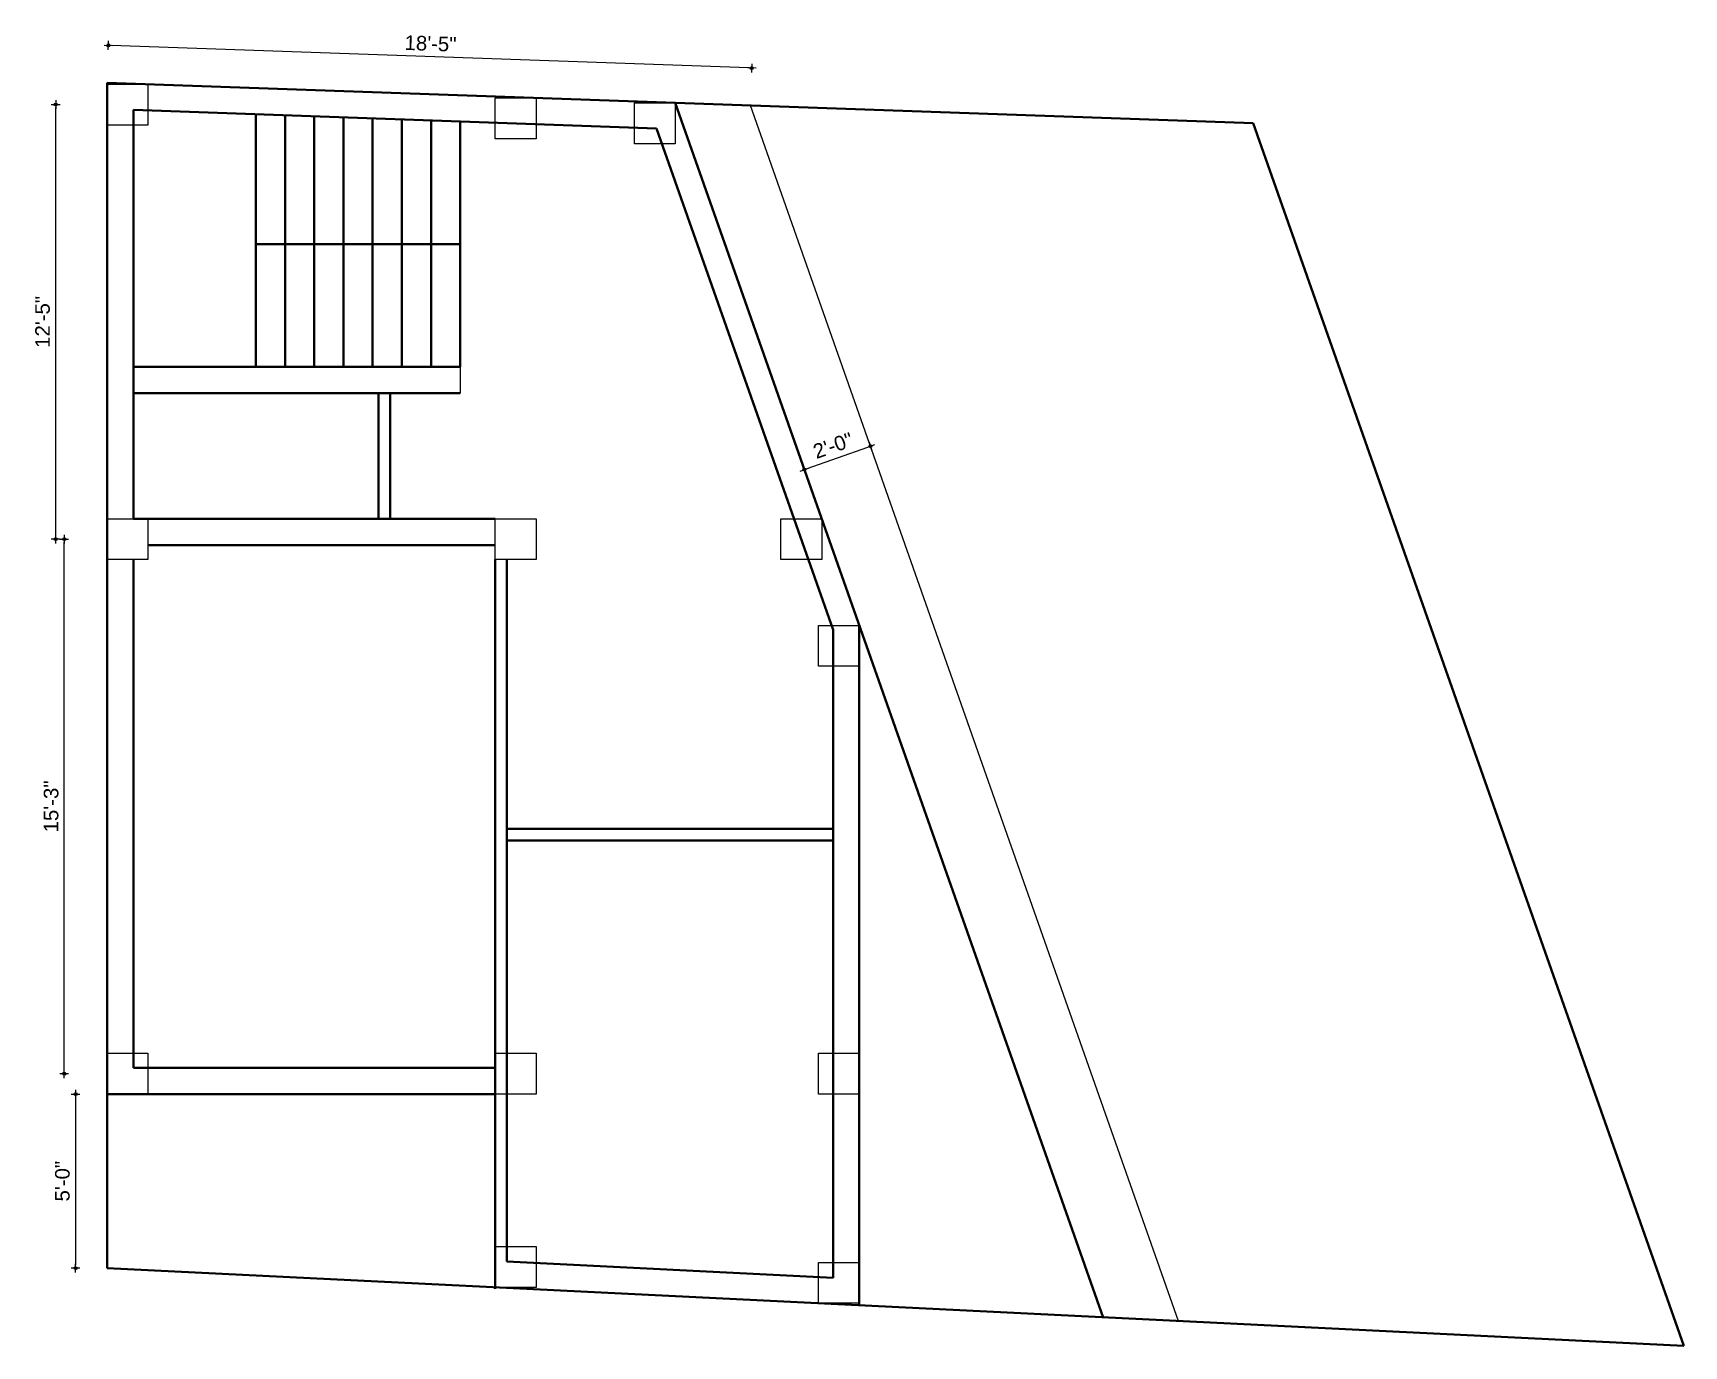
# Model space of a CAD drawing. Header units: inches. Extents: x -4105 to 11866, y -15821 to -3174.
# Drawn here: x 6471 to 7036, y -15821 to -15371 of the extents above; entities that cross this region are included whole.
import ezdxf

# ---------------------------------------------------------------- set-up
doc = ezdxf.new("R2010")
doc.units = ezdxf.units.IN
doc.header["$LTSCALE"] = 0.5
doc.header["$MEASUREMENT"] = 0
doc.header["$PDMODE"] = 66
for name, color, linetype, lineweight in [('hatch', 9, 'Continuous', 0), ('ns_WALL', 21, 'Continuous', 40), ('Toilet', 7, 'Continuous', 25)]:
    doc.layers.add(name, color=color, linetype=linetype, lineweight=lineweight)
doc.styles.get("Standard").update_dxf_attribs({"font": 'arial.ttf'})
doc.dimstyles.new('S8', dxfattribs={"dimtxt": 5, "dimasz": 1, "dimexe": 6, "dimexo": 18, "dimgap": 1.9375, "dimtad": 1, "dimdec": 0, "dimzin": 3, "dimdsep": 46, "dimlunit": 4, "dimtxsty": 'Standard', "dimblk": 'dot 2', "dimcen": 12, "dimse1": 1, "dimse2": 1, "dimclrd": 1, "dimclre": 1, "dimclrt": 256, "dimadec": 0, "dimazin": 0, "dimtfac": 0.75, "dimtdec": 0, "dimtix": 1, "dimtmove": 1, "dimatfit": 3, "dimldrblk": 'DOT', "dimfxl": 1, "dimtolj": 1, "dimtzin": 0, "dimlwd": 9, "dimlwe": 9, "dimarcsym": 0})

msp = doc.modelspace()

# ---------------------------------------------------------------- blocks, each defined once
blk = doc.blocks.new('dot1')
at = {"layer": 'hatch'}
h = blk.add_hatch(color=256, dxfattribs=at)
edge = h.paths.add_edge_path()
edge.add_arc((0, 0), 1, 0, 360)
for p, q in [((3, 0), (-3, 0)), ((0, 3), (0, -3))]:
    blk.add_line(p, q, dxfattribs=at)
blk.add_circle((0, 0), 1, dxfattribs=at)
blk = doc.blocks.new('dot 2')
at = {"layer": 'hatch', "xscale": 0.5, "yscale": 0.5, "zscale": 0.5}
blk.add_blockref('dot1', (0, 0), dxfattribs=at)
blk = doc.blocks.new('*D617')
at = {"layer": 'Defpoints', "color": 0, "transparency": 16777216}
for p in [(6481.29, -15544.61), (6502.97, -15544.61), (6502.97, -15727.65)]:
    blk.add_point(p, dxfattribs=at)
at = {"layer": 'Toilet', "color": 1, "lineweight": 9, "transparency": 16777216}
blk.add_line((6481.29, -15726.65), (6481.29, -15545.61), dxfattribs=at)
for p, rotation in [((6481.29, -15544.61), 90), ((6481.29, -15727.65), 270)]:
    blk.add_blockref('dot 2', p, dxfattribs=dict(at, rotation=rotation))
at = {"layer": 'Toilet', "transparency": 16777216, "insert": (6476.8, -15636.13), "char_height": 5, "attachment_point": 5, "rotation": 90}
blk.add_mtext('\\A1;15\'-3"', dxfattribs=at)
blk = doc.blocks.new('_Dot')
at = {"color": 0, "linetype": 'ByBlock', "lineweight": -2}
blk.add_line((-0.5, 0), (-1, 0), dxfattribs=at)
at = {"color": 0, "linetype": 'ByBlock', "const_width": 0.5}
blk.add_lwpolyline([(-0.25, 0, 1), (0.25, 0, 1)], format="xyb", close=True, dxfattribs=at)
blk = doc.blocks.new('*D618')
at = {"layer": 'Defpoints', "color": 0, "transparency": 16777216}
for p in [(6478.36, -15395.78), (6502.97, -15395.78), (6502.97, -15544.61)]:
    blk.add_point(p, dxfattribs=at)
at = {"layer": 'Toilet', "color": 1, "lineweight": 9, "transparency": 16777216}
blk.add_line((6478.36, -15543.61), (6478.36, -15396.78), dxfattribs=at)
for p, rotation in [((6478.36, -15395.78), 90), ((6478.36, -15544.61), 270)]:
    blk.add_blockref('dot 2', p, dxfattribs=dict(at, rotation=rotation))
at = {"layer": 'Toilet', "transparency": 16777216, "insert": (6473.87, -15470.19), "char_height": 5, "attachment_point": 5, "rotation": 90}
blk.add_mtext('\\A1;12\'-5"', dxfattribs=at)
blk = doc.blocks.new('*D619')
at = {"layer": 'Defpoints', "color": 0, "transparency": 16777216}
for p in [(6757.55, -15512.79), (6763.48, -15529.63), (6740.85, -15537.61)]:
    blk.add_point(p, dxfattribs=at)
at = {"layer": 'Toilet', "color": 1, "lineweight": 9, "transparency": 16777216}
blk.add_line((6735.85, -15520.44), (6756.6, -15513.13), dxfattribs=at)
for p, rotation in [((6757.55, -15512.79), 19.41503730319384), ((6734.91, -15520.77), 199.4150373031938)]:
    blk.add_blockref('dot 2', p, dxfattribs=dict(at, rotation=rotation))
at = {"layer": 'Toilet', "transparency": 16777216, "insert": (6744.74, -15512.55), "char_height": 5, "attachment_point": 5, "rotation": 19.415}
blk.add_mtext('\\A1;2\'-0"', dxfattribs=at)
blk = doc.blocks.new('*D620')
at = {"layer": 'Defpoints', "color": 0, "transparency": 16777216}
for p in [(6496.42, -15375.48), (6495.97, -15388.28), (6716.4, -15396.06)]:
    blk.add_point(p, dxfattribs=at)
at = {"layer": 'Toilet', "color": 1, "lineweight": 9, "transparency": 16777216}
blk.add_line((6715.86, -15383.22), (6497.42, -15375.51), dxfattribs=at)
for p, rotation in [((6496.42, -15375.48), 177.9779001232582), ((6716.86, -15383.26), 357.9779001232581)]:
    blk.add_blockref('dot 2', p, dxfattribs=dict(at, rotation=rotation))
at = {"layer": 'Toilet', "transparency": 16777216, "insert": (6606.8, -15374.88), "char_height": 5, "attachment_point": 5, "rotation": 357.9779}
blk.add_mtext('\\A1;18\'-5"', dxfattribs=at)
blk = doc.blocks.new('*D616')
at = {"layer": 'Defpoints', "color": 0, "transparency": 16777216}
for p in [(6509.97, -15734.65), (6485.16, -15794.28), (6495.97, -15794.28)]:
    blk.add_point(p, dxfattribs=at)
at = {"layer": 'Toilet', "color": 1, "lineweight": 9, "transparency": 16777216}
blk.add_line((6485.16, -15735.65), (6485.16, -15793.28), dxfattribs=at)
for p, rotation in [((6485.16, -15734.65), 90), ((6485.16, -15794.28), 270)]:
    blk.add_blockref('dot 2', p, dxfattribs=dict(at, rotation=rotation))
at = {"layer": 'Toilet', "transparency": 16777216, "insert": (6480.67, -15764.47), "char_height": 5, "attachment_point": 5, "rotation": 90}
blk.add_mtext('\\A1;5\'-0"', dxfattribs=at)

# ---------------------------------------------------------------- dimensions: what is measured, and where the dimension line sits
at = {"layer": 'Toilet'}
for p1, p2, distance, picture, middle in [((6716.4, -15396.06), (6495.97, -15388.28), -12.81, '*D620', (6606.8, -15374.88)), ((6740.85, -15537.61), (6763.48, -15529.63), 17.86, '*D619', (6744.74, -15512.55))]:
    dim = msp.add_aligned_dim(p1=p1, p2=p2, distance=distance, dimstyle='S8', override={"dimfxl": 2, "dimfxlon": 1, "dimarcsym": 1}, dxfattribs=at)
    dim.commit()
    dim.dimension.update_dxf_attribs({"geometry": picture, "text_midpoint": middle})
for base, p1, p2, picture, middle in [((6478.36, -15395.78), (6502.97, -15544.61), (6502.97, -15395.78), '*D618', (6473.87, -15470.19)), ((6481.29, -15544.61), (6502.97, -15727.65), (6502.97, -15544.61), '*D617', (6476.8, -15636.13)), ((6485.16, -15794.28), (6509.97, -15734.65), (6495.97, -15794.28), '*D616', (6480.67, -15764.47))]:
    dim = msp.add_linear_dim(base=base, p1=p1, p2=p2, angle=90, dimstyle='S8', override={"dimfxl": 2, "dimfxlon": 1, "dimarcsym": 1}, dxfattribs=at)
    dim.commit()
    dim.dimension.update_dxf_attribs({"geometry": picture, "text_midpoint": middle})

# ---------------------------------------------------------------- linework, layer by layer
at = {"layer": 'ns_WALL'}
for p, q in [((6888.73, -15402.15), (6495.97, -15388.28)), ((6495.97, -15388.28), (6495.97, -15794.28)), ((6684.19, -15403.93), (6504.97, -15397.61)), ((6504.97, -15397.61), (6504.97, -15537.61)), ((6546.97, -15399.09), (6546.97, -15485.61)), ((6690.64, -15395.16), (6837.26, -15811.16)), ((6556.97, -15399.44), (6556.97, -15485.61)), ((6566.97, -15399.79), (6566.97, -15485.61)), ((6576.97, -15400.15), (6576.97, -15485.61)), ((6586.97, -15400.5), (6586.97, -15485.61)), ((6596.97, -15400.85), (6596.97, -15485.61)), ((6606.97, -15401.21), (6606.97, -15485.61)), ((6616.97, -15401.56), (6616.97, -15485.61)), ((6684.19, -15403.93), (6744.72, -15575.67)), ((6888.73, -15402.15), (7036.32, -15820.9)), ((6616.97, -15443.59), (6546.97, -15443.59)), ((6616.97, -15485.61), (6504.97, -15485.61)), ((6616.97, -15494.61), (6504.97, -15494.61)), ((6588.97, -15494.61), (6588.97, -15537.61)), ((6592.97, -15494.61), (6592.97, -15537.61)), ((6628.97, -15537.61), (6504.97, -15537.61)), ((6504.97, -15551.61), (6504.97, -15725.65)), ((6628.97, -15546.61), (6509.97, -15546.61)), ((6628.97, -15551.61), (6628.97, -15801.33)), ((6632.97, -15551.61), (6632.97, -15792.02)), ((6753.72, -15574.13), (6753.72, -15806.98)), ((6744.72, -15575.67), (6744.72, -15797.53)), ((6632.97, -15643.85), (6744.72, -15643.85)), ((6632.97, -15647.85), (6744.72, -15647.85)), ((6504.97, -15725.65), (6628.97, -15725.65)), ((6495.97, -15734.65), (6628.97, -15734.65)), ((6495.97, -15794.28), (7036.32, -15820.9)), ((6632.97, -15792.02), (6744.72, -15797.53))]:
    msp.add_line(p, q, dxfattribs=at)
at = {"layer": 'Toilet'}
for p, q in [((6716.4, -15396.06), (6495.97, -15388.28)), ((6495.97, -15388.28), (6495.97, -15794.28)), ((6837.24, -15811.09), (6690.64, -15395.16)), ((6863.13, -15812.37), (6716.4, -15396.06)), ((6616.97, -15485.61), (6616.97, -15494.61)), ((6495.97, -15794.28), (6863.13, -15812.37))]:
    msp.add_line(p, q, dxfattribs=at)
for points in [[(6495.97, -15388.78), (6509.97, -15388.78), (6509.97, -15402.78), (6495.97, -15402.78)], [(6628.97, -15393.47), (6642.97, -15393.47), (6642.97, -15407.47), (6628.97, -15407.47)], [(6676.64, -15395.16), (6690.64, -15395.16), (6690.64, -15409.16), (6676.64, -15409.16)], [(6495.97, -15537.61), (6509.97, -15537.61), (6509.97, -15551.61), (6495.97, -15551.61)], [(6628.97, -15537.61), (6642.97, -15537.61), (6642.97, -15551.61), (6628.97, -15551.61)], [(6726.85, -15537.61), (6740.85, -15537.61), (6740.85, -15551.61), (6726.85, -15551.61)], [(6739.72, -15574.13), (6753.72, -15574.13), (6753.72, -15588.13), (6739.72, -15588.13)], [(6495.97, -15720.65), (6509.97, -15720.65), (6509.97, -15734.65), (6495.97, -15734.65)], [(6628.97, -15720.65), (6642.97, -15720.65), (6642.97, -15734.65), (6628.97, -15734.65)], [(6739.72, -15720.65), (6753.72, -15720.65), (6753.72, -15734.65), (6739.72, -15734.65)], [(6628.97, -15786.83), (6642.97, -15786.83), (6642.97, -15800.83), (6628.97, -15800.83)], [(6739.72, -15792.29), (6753.72, -15792.29), (6753.72, -15806.29), (6739.72, -15806.29)]]:
    msp.add_lwpolyline(points, close=True, dxfattribs=at)

msp.set_redraw_order([(e.dxf.handle, doc.entitydb.next_handle()) for e in msp.query("TEXT MTEXT ATTDEF DIMENSION ARC_DIMENSION")])  # texts and dimensions are drawn at this point

doc.saveas('drawing.dxf')
